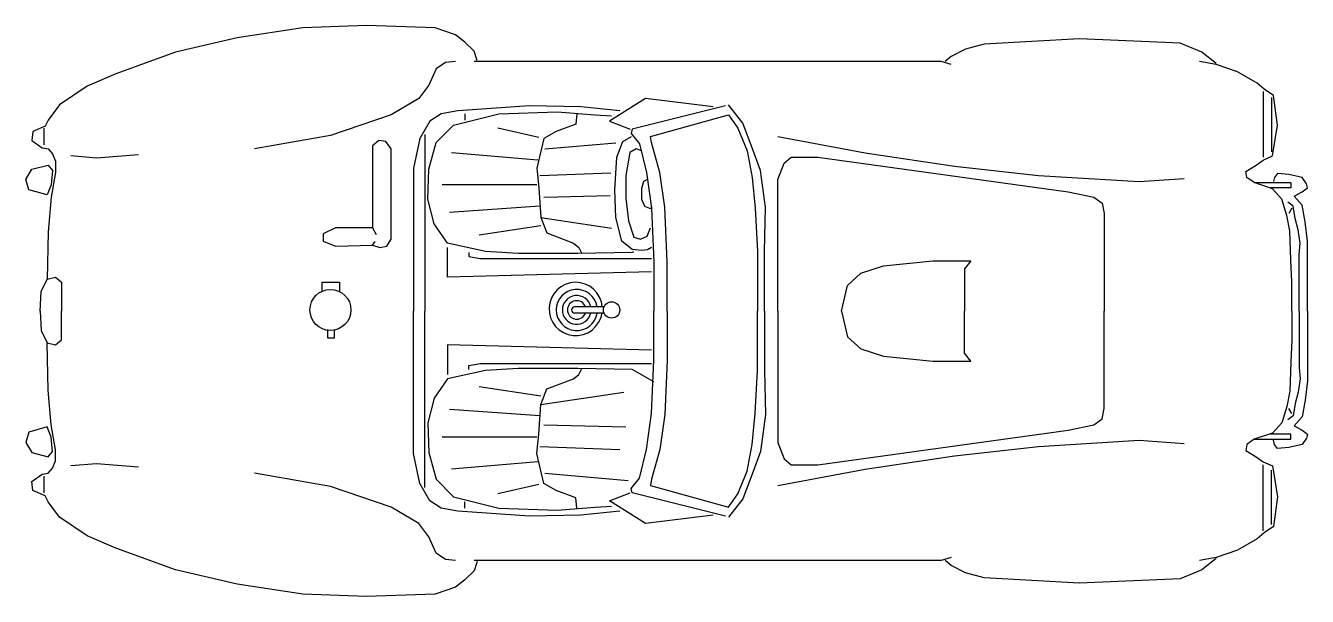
# Model space of a CAD drawing. Extents: x -2207 to 28703, y -11940 to 7083.
# Drawn here: x 8502 to 11175, y -10709 to -9519 of the extents above; entities that cross this region are included whole.
import ezdxf

# ---------------------------------------------------------------- set-up
doc = ezdxf.new("R2010")
doc.units = 0
doc.header["$MEASUREMENT"] = 0
doc.layers.add('2D', color=7, linetype='CONTINUOUS')
doc.layers.add('INSERT', color=7, linetype='CONTINUOUS')

# ---------------------------------------------------------------- blocks, each defined once
blk = doc.blocks.new('C-2CAR01')
at = {"layer": '2D', "color": 0, "linetype": 'BYBLOCK'}
for p, q in [((-801.8, 588.1), (-930.2, 558.2)), ((-664.8, 609.5), (-801.8, 588.1)), ((-532.1, 613.8), (-664.8, 609.5)), ((-388.7, 609.5), (-532.1, 613.8)), ((-345.9, 594.5), (-388.7, 609.5)), ((-326.7, 579.6), (-345.9, 594.5)), ((-307.4, 560.3), (-326.7, 579.6)), ((717.7, 564.6), (687.8, 549.6)), ((756.3, 575.3), (717.7, 564.6)), ((955.3, 586), (756.3, 575.3)), ((1165, 577.4), (955.3, 586)), ((1210, 558.2), (1165, 577.4)), ((-930.2, 558.2), (-1054.3, 513.2)), ((-367.3, 536.8), (-386.6, 523.9)), ((-345.9, 538.9), (-367.3, 536.8)), ((-301, 541), (-307.4, 560.3)), ((193.4, 538.9), (-307.4, 538.9)), ((666.4, 538.9), (169.9, 538.9)), ((687.8, 532.5), (666.4, 538.9)), ((687.8, 549.6), (674.9, 538.9)), ((1239.9, 532.5), (1205.7, 538.9)), ((1239.9, 534.6), (1210, 558.2)), ((-1054.3, 513.2), (-1114.2, 487.5)), ((-386.6, 523.9), (-401.6, 489.7)), ((1284.9, 517.5), (1239.9, 532.5)), ((1325.5, 494), (1284.9, 517.5)), ((-1114.2, 487.5), (-1172, 449)), ((-401.6, 489.7), (-423, 461.9)), ((1340.5, 481.1), (1325.5, 494)), ((-423, 461.9), (-480.7, 427.6)), ((50, 461.9), (-24.9, 414.8)), ((191.3, 444.7), (50, 461.9)), ((1338.4, 476.8), (1338.4, 339.9)), ((1359.8, 468.3), (1340.5, 481.1)), ((1355.5, 464), (1355.5, 350.6)), ((1368.3, 406.2), (1359.8, 468.3)), ((-1172, 449), (-1195.6, 416.9)), ((-375.9, 429.7), (-399.4, 414.8)), ((-341.6, 436.2), (-375.9, 429.7)), ((-350.2, 406.2), (-256, 429.7)), ((-191.8, 446.9), (-341.6, 436.2)), ((-326.7, 429.7), (-326.7, 416.9)), ((-256, 429.7), (-134, 434)), ((-84.8, 444.7), (-191.8, 446.9)), ((-134, 434), (-54.9, 427.6)), ((-93.4, 429.7), (-95.5, 408.3)), ((-3.5, 436.2), (-84.8, 444.7)), ((216.9, 446.9), (22.2, 397.6)), ((253.3, 410.5), (223.4, 449)), ((-1202, 404.1), (-1227.7, 393.4)), ((-1195.6, 416.9), (-1202, 404.1)), ((-480.7, 427.6), (-607, 384.8)), ((-399.4, 414.8), (-420.8, 378.4)), ((-386.6, 369.8), (-350.2, 406.2)), ((-95.5, 408.3), (-136.2, 393.4)), ((-54.9, 427.6), (-20.6, 425.5)), ((-24.9, 414.8), (17.9, 397.6)), ((60.7, 382.7), (223.4, 427.6)), ((223.4, 427.6), (242.6, 399.8)), ((272.6, 359.1), (253.3, 410.5)), ((1357.6, 342), (1368.3, 406.2)), ((-1227.7, 393.4), (-1229.8, 374.1)), ((-1204.1, 365.5), (-1204.1, 399.8)), ((-607, 384.8), (-765.4, 357)), ((-420.8, 378.4), (-433.7, 316.3)), ((-410.1, 386.9), (-410.1, 18.8)), ((-172.6, 380.5), (-258.2, 399.8)), ((-161.9, 378.4), (-176.8, 316.3)), ((-136.2, 393.4), (-161.9, 378.4)), ((2.9, 372), (21, 382.8)), ((22.2, 397.6), (20, 389.1)), ((20, 389.1), (37.2, 367.7)), ((62.9, 369.8), (60.7, 382.7)), ((242.6, 399.8), (261.9, 352.7)), ((326.1, 382.7), (508, 348.4)), ((-1229.8, 374.1), (-1208.4, 359.1)), ((-1208.4, 359.1), (-1195.6, 357)), ((-1195.6, 357), (-1187, 346.3)), ((-506.4, 374.1), (-519.3, 363.4)), ((-519.3, 363.4), (-519.3, 192.2)), ((-491.5, 372), (-506.4, 374.1)), ((-480.7, 357), (-491.5, 372)), ((-480.7, 168.6), (-480.7, 357)), ((-401.6, 314.2), (-386.6, 369.8)), ((-174.7, 333.4), (-354.5, 348.4)), ((-159.7, 357), (-12, 369.7)), ((-9.9, 339.9), (2.9, 372)), ((17.7, 349.1), (9.3, 301.3)), ((30.7, 357), (17.7, 349.1)), ((41.4, 352.7), (30.7, 357)), ((37.2, 367.7), (52.2, 307.8)), ((80, 307.8), (62.9, 369.8)), ((261.9, 352.7), (272.6, 297.1)), ((289.7, 312), (272.6, 359.1)), ((508, 348.4), (694.2, 320.6)), ((-1229.8, 314.2), (-1195.6, 322.7)), ((-1195.6, 322.7), (-1187, 312)), ((-1187, 346.3), (-1180.6, 331.3)), ((-1180.6, 331.3), (-1180.6, 307.8)), ((-1095, 337.7), (-1148.5, 342)), ((-1007.2, 344.1), (-1095, 337.7)), ((-14.2, 271.4), (-9.9, 339.9)), ((326.1, 292.8), (338.9, 327)), ((338.9, 327), (353.9, 339.9)), ((353.9, 339.9), (409.6, 339.9)), ((409.6, 339.9), (931.8, 267.1)), ((1302, 309.9), (1323.4, 322.7)), ((1323.4, 322.7), (1338.4, 333.4)), ((1338.4, 333.4), (1357.6, 342)), ((-1242.6, 292.8), (-1229.8, 314.2)), ((-1187, 312), (-1189.1, 282.1)), ((-1180.6, 307.8), (-1189.1, 256.4)), ((-433.7, 316.3), (-433.7, 18.8)), ((-403.7, 252.1), (-401.6, 314.2)), ((-176.8, 316.3), (-172.6, 275.7)), ((-170.4, 301.3), (-22.4, 307)), ((9.3, 301.3), (9.3, 254.3)), ((52.2, 307.8), (62.9, 232.9)), ((90.7, 235), (80, 307.8)), ((272.6, 297.1), (279, 232.9)), ((300.4, 235), (289.7, 312)), ((694.2, 320.6), (869.7, 301.3)), ((869.7, 301.3), (1079.4, 288.5)), ((1079.4, 288.5), (1173.6, 294.9)), ((1304.1, 297.1), (1302, 309.9)), ((1319.1, 286.4), (1304.1, 297.1)), ((1361.9, 297.1), (1359.8, 288.5)), ((1368.3, 305.6), (1361.9, 297.1)), ((1391.9, 303.5), (1368.3, 305.6)), ((1419.7, 297.1), (1391.9, 303.5)), ((1428.3, 284.2), (1419.7, 297.1)), ((-1236.2, 271.4), (-1242.6, 292.8)), ((-1197.7, 260.7), (-1236.2, 271.4)), ((-1189.1, 282.1), (-1197.7, 260.7)), ((-176.8, 282.1), (-373.7, 282.1)), ((-172.6, 275.7), (-168.3, 213.6)), ((-12.1, 213.6), (-14.2, 271.4)), ((45.7, 288.5), (41.4, 273.5)), ((41.4, 273.5), (41.4, 252.1)), ((54.3, 292.8), (45.7, 288.5)), ((326.1, 18.8), (326.1, 292.8)), ((1319.1, 286.4), (1396.2, 286.4)), ((1357.6, 273.5), (1319.1, 286.4)), ((1396.2, 275.7), (1353.4, 275.7)), ((1376.9, 252.1), (1357.6, 273.5)), ((1396.2, 286.4), (1396.2, 275.7)), ((1419.7, 267.1), (1430.4, 275.7)), ((1430.4, 275.7), (1428.3, 284.2)), ((-1189.1, 256.4), (-1195.6, 183.6)), ((-390.9, 200.8), (-403.7, 252.1)), ((-161.9, 256.4), (-23.6, 259.9)), ((9.3, 254.3), (14.8, 206.5)), ((41.4, 252.1), (47.9, 237.1)), ((931.8, 267.1), (985.3, 256.4)), ((985.3, 256.4), (1002.4, 243.6)), ((1002.4, 243.6), (1006.7, 222.2)), ((1387.6, 217.9), (1376.9, 252.1)), ((1400.5, 237.1), (1389.7, 245.7)), ((1402.6, 258.5), (1419.7, 267.1)), ((1419.7, 239.3), (1402.6, 258.5)), ((-170.4, 237.1), (-358.8, 224.3)), ((47.9, 237.1), (58.6, 232.9)), ((58.6, 232.9), (62.9, 232.9)), ((62.9, 232.9), (67.1, 121.6)), ((95, 121.6), (90.7, 235)), ((279, 232.9), (283.3, 143)), ((298.3, 143), (300.4, 235)), ((1006.7, 222.2), (1006.7, 18.8)), ((1394, 185.8), (1387.6, 217.9)), ((1398.3, 232.9), (1391.9, 222.2)), ((1404.7, 211.5), (1400.5, 237.1)), ((1426.1, 205), (1419.7, 239.3)), ((-596.3, 192.2), (-622, 179.4)), ((-519.3, 192.2), (-596.3, 192.2)), ((-519.3, 192.2), (-511.5, 178.3)), ((-363, 160.1), (-390.9, 200.8)), ((-168.3, 196.5), (-296.7, 177.2)), ((-168.3, 213.6), (-21.2, 191.8)), ((-168.3, 213.6), (-155.4, 181.5)), ((0.8, 164.4), (-12.1, 213.6)), ((14.8, 206.5), (25.6, 173.1)), ((53.8, 175.1), (60.6, 192)), ((1411.2, 187.9), (1404.7, 211.5)), ((1415.4, 160.1), (1411.2, 187.9)), ((1430.4, 164.4), (1426.1, 205)), ((-1195.6, 183.6), (-1197.7, 85.2)), ((-622, 179.4), (-622, 164.4)), ((-622, 164.4), (-596.3, 153.7)), ((-519.3, 155.8), (-514, 163.5)), ((-489.3, 153.7), (-480.7, 168.6)), ((-155.4, 181.5), (-99.8, 160.1)), ((22.2, 147.2), (0.8, 164.4)), ((25.6, 173.1), (39.3, 168.6)), ((39.3, 168.6), (53.8, 175.1)), ((1396.2, 125.8), (1394, 185.8)), ((1430.4, 138.7), (1430.4, 164.4)), ((-596.3, 153.7), (-519.3, 155.8)), ((-519.3, 155.8), (-504.3, 151.5)), ((-504.3, 151.5), (-489.3, 153.7)), ((-283.9, 143), (-363, 160.1)), ((-363, 89.5), (-363, 151.5)), ((-318.1, 140.8), (-318.1, 132.3)), ((-215.4, 138.7), (-283.9, 143)), ((-91.2, 138.7), (-215.4, 138.7)), ((-99.8, 160.1), (-89.1, 151.5)), ((22.2, 140.8), (-91.2, 138.7)), ((-89.1, 151.5), (-82.7, 138.7)), ((41.8, 144.9), (22.2, 147.2)), ((25, 142.4), (22.2, 140.8)), ((54.3, 146.7), (41.8, 144.9)), ((62.9, 151.5), (54.3, 146.7)), ((283.3, 143), (283.3, 18.8)), ((298.3, 18.8), (298.3, 143)), ((1413.3, 136.5), (1415.4, 160.1)), ((1413.3, 85.2), (1413.3, 136.5)), ((1430.4, 85.2), (1430.4, 138.7)), ((-318.1, 132.3), (-294.6, 128)), ((-294.6, 128), (62.9, 128)), ((67.1, 121.6), (67.1, 18.8)), ((95, 18.8), (95, 121.6)), ((499.4, 98), (546.5, 113)), ((546.5, 113), (649.3, 123.7)), ((649.3, 123.7), (728.4, 123.7)), ((728.4, 123.7), (715.6, 106.6)), ((1398.3, 78.8), (1396.2, 125.8)), ((-1210.5, 59.5), (-1197.7, 85.2)), ((-1197.7, 85.2), (-1180.6, 89.5)), ((-1180.6, 89.5), (-1167.7, 78.8)), ((62.9, 100.2), (-363, 89.5)), ((471.6, 72.3), (499.4, 98)), ((715.6, 106.6), (715.6, 18.8)), ((1413.3, 18.8), (1413.3, 85.2)), ((1430.4, 18.8), (1430.4, 85.2)), ((-1212.7, 18.8), (-1210.5, 59.5)), ((-1167.7, 78.8), (-1167.7, 18.8)), ((-624.1, 78.8), (-587.8, 78.8)), ((-624.1, 59.5), (-624.1, 78.8)), ((-587.8, 78.8), (-587.8, 59.5)), ((458.8, 18.8), (471.6, 72.3)), ((1398.3, 18.8), (1398.3, 78.8)), ((-36.5, 27.4), (-97.7, 27.4)), ((-1212.7, 18.8), (-1210.5, -21.8)), ((-1167.7, -41.1), (-1167.7, 18.8)), ((-433.7, -278.6), (-433.7, 18.8)), ((-410.1, -349.3), (-410.1, 18.8)), ((-36.5, 14.6), (-97.7, 14.6)), ((67.1, -83.9), (67.1, 18.8)), ((95, 18.8), (95, -83.9)), ((283.3, -105.3), (283.3, 18.8)), ((298.3, 18.8), (298.3, -105.3)), ((326.1, 18.8), (326.1, -255.1)), ((458.8, 18.8), (471.6, -34.7)), ((715.6, -68.9), (715.6, 18.8)), ((1006.7, -184.5), (1006.7, 18.8)), ((1398.3, 18.8), (1398.3, -41.1)), ((1413.3, 18.8), (1413.3, -47.5)), ((1430.4, 18.8), (1430.4, -47.5)), ((-1210.5, -21.8), (-1197.7, -47.5)), ((-613.4, -19.7), (-613.4, -36.8)), ((-598.5, -36.8), (-598.5, -19.7)), ((-1197.7, -47.5), (-1180.6, -51.8)), ((-1195.6, -146), (-1197.7, -47.5)), ((-1180.6, -51.8), (-1167.7, -41.1)), ((-613.4, -36.8), (-598.5, -36.8)), ((62.9, -62.5), (-363, -51.8)), ((-363, -51.8), (-363, -113.9)), ((471.6, -34.7), (499.4, -60.3)), ((1398.3, -41.1), (1396.2, -88.2)), ((1413.3, -47.5), (1413.3, -98.9)), ((1430.4, -47.5), (1430.4, -101)), ((499.4, -60.3), (546.5, -75.3)), ((546.5, -75.3), (649.3, -86)), ((728.4, -86), (715.6, -68.9)), ((-283.9, -105.3), (-363, -122.4)), ((-318.1, -94.6), (-294.6, -90.3)), ((-318.1, -103.2), (-318.1, -94.6)), ((-294.6, -90.3), (62.9, -90.3)), ((-215.4, -101), (-283.9, -105.3)), ((-91.2, -101), (-215.4, -101)), ((22.2, -103.2), (-91.2, -101)), ((-89.1, -113.9), (-82.7, -101)), ((67.1, -128.8), (22.2, -103.2)), ((62.9, -195.2), (67.1, -83.9)), ((95, -83.9), (90.7, -197.3)), ((279, -195.2), (283.3, -105.3)), ((298.3, -105.3), (300.4, -197.3)), ((649.3, -86), (728.4, -86)), ((1396.2, -88.2), (1394, -148.1)), ((1413.3, -98.9), (1415.4, -122.4)), ((1430.4, -101), (1430.4, -126.7)), ((-363, -122.4), (-390.9, -163.1)), ((-155.4, -143.8), (-99.8, -122.4)), ((-99.8, -122.4), (-89.1, -113.9)), ((1415.4, -122.4), (1411.2, -150.2)), ((1430.4, -126.7), (1426.1, -167.4)), ((-1189.1, -218.7), (-1195.6, -146)), ((-168.3, -158.8), (-296.7, -139.5)), ((-168.3, -175.9), (-155.4, -143.8)), ((-168.3, -175.9), (5.1, -150.2)), ((1394, -148.1), (1387.6, -180.2)), ((1411.2, -150.2), (1404.7, -173.8)), ((-390.9, -163.1), (-403.7, -214.4)), ((-170.4, -199.5), (-358.8, -186.6)), ((-172.6, -238), (-168.3, -175.9)), ((1002.4, -205.9), (1006.7, -184.5)), ((1387.6, -180.2), (1376.9, -214.4)), ((1398.3, -195.2), (1391.9, -184.5)), ((1404.7, -173.8), (1400.5, -199.5)), ((1426.1, -167.4), (1419.7, -201.6)), ((52.2, -270.1), (62.9, -195.2)), ((90.7, -197.3), (80, -270.1)), ((272.6, -259.4), (279, -195.2)), ((300.4, -197.3), (289.7, -274.4)), ((985.3, -218.7), (1002.4, -205.9)), ((1400.5, -199.5), (1389.7, -208)), ((1419.7, -201.6), (1402.6, -220.9)), ((-1236.2, -233.7), (-1242.6, -255.1)), ((-1197.7, -223), (-1236.2, -233.7)), ((-1189.1, -244.4), (-1197.7, -223)), ((-1180.6, -270.1), (-1189.1, -218.7)), ((-403.7, -214.4), (-401.6, -276.5)), ((-176.8, -278.6), (-172.6, -238)), ((-161.9, -218.7), (9.3, -223)), ((409.6, -302.2), (931.8, -229.4)), ((931.8, -229.4), (985.3, -218.7)), ((1357.6, -235.8), (1319.1, -248.7)), ((1396.2, -238), (1353.4, -238)), ((1376.9, -214.4), (1357.6, -235.8)), ((1396.2, -248.7), (1396.2, -238)), ((1402.6, -220.9), (1419.7, -229.4)), ((1419.7, -229.4), (1430.4, -238)), ((1430.4, -238), (1428.3, -246.5)), ((-1242.6, -255.1), (-1229.8, -276.5)), ((-1187, -274.4), (-1189.1, -244.4)), ((-176.8, -244.4), (-373.7, -244.4)), ((-170.4, -263.7), (-3.5, -270.1)), ((261.9, -315), (272.6, -259.4)), ((326.1, -255.1), (338.9, -289.3)), ((694.2, -282.9), (869.7, -263.7)), ((869.7, -263.7), (1079.4, -250.8)), ((1079.4, -250.8), (1173.6, -257.2)), ((1304.1, -259.4), (1302, -272.2)), ((1319.1, -248.7), (1304.1, -259.4)), ((1319.1, -248.7), (1396.2, -248.7)), ((1361.9, -259.4), (1359.8, -250.8)), ((1368.3, -267.9), (1361.9, -259.4)), ((1391.9, -265.8), (1368.3, -267.9)), ((1419.7, -259.4), (1391.9, -265.8)), ((1428.3, -246.5), (1419.7, -259.4)), ((-1229.8, -276.5), (-1195.6, -285.1)), ((-1195.6, -285.1), (-1187, -274.4)), ((-1187, -308.6), (-1180.6, -293.6)), ((-1180.6, -293.6), (-1180.6, -270.1)), ((-420.8, -340.7), (-433.7, -278.6)), ((-401.6, -276.5), (-386.6, -332.1)), ((-161.9, -340.7), (-176.8, -278.6)), ((37.2, -330), (52.2, -270.1)), ((80, -270.1), (62.9, -332.1)), ((289.7, -274.4), (272.6, -321.4)), ((338.9, -289.3), (353.9, -302.2)), ((508, -310.7), (694.2, -282.9)), ((1302, -272.2), (1323.4, -285.1)), ((1323.4, -285.1), (1338.4, -295.8)), ((-1208.4, -321.4), (-1195.6, -319.3)), ((-1195.6, -319.3), (-1187, -308.6)), ((-1095, -300), (-1148.5, -304.3)), ((-1007.2, -306.5), (-1095, -300)), ((-607, -347.1), (-765.4, -319.3)), ((-174.7, -295.8), (-354.5, -310.7)), ((-159.7, -319.3), (13.6, -334.3)), ((242.6, -362.1), (261.9, -315)), ((326.1, -345), (508, -310.7)), ((353.9, -302.2), (409.6, -302.2)), ((1338.4, -295.8), (1357.6, -304.3)), ((1338.4, -439.2), (1338.4, -302.2)), ((1355.5, -426.3), (1355.5, -312.9)), ((1357.6, -304.3), (1368.3, -368.5)), ((-1229.8, -336.4), (-1208.4, -321.4)), ((-1227.7, -355.7), (-1229.8, -336.4)), ((-1204.1, -360), (-1204.1, -325.7)), ((-480.7, -389.9), (-607, -347.1)), ((-399.4, -377.1), (-420.8, -340.7)), ((-386.6, -332.1), (-350.2, -368.5)), ((-172.6, -342.8), (-258.2, -362.1)), ((-136.2, -355.7), (-161.9, -340.7)), ((20, -351.4), (37.2, -330)), ((62.9, -332.1), (60.7, -345)), ((60.7, -345), (223.4, -389.9)), ((272.6, -321.4), (253.3, -372.8)), ((-1202, -366.4), (-1227.7, -355.7)), ((-1195.6, -379.2), (-1202, -366.4)), ((-350.2, -368.5), (-256, -392.1)), ((-95.5, -370.7), (-136.2, -355.7)), ((-93.4, -392.1), (-95.5, -370.7)), ((-24.9, -377.1), (17.9, -360)), ((22.2, -360), (20, -351.4)), ((216.9, -409.2), (22.2, -360)), ((223.4, -389.9), (242.6, -362.1)), ((253.3, -372.8), (223.4, -411.3)), ((1368.3, -368.5), (1359.8, -430.6)), ((-1172, -411.3), (-1195.6, -379.2)), ((-423, -424.2), (-480.7, -389.9)), ((-375.9, -392.1), (-399.4, -377.1)), ((-341.6, -398.5), (-375.9, -392.1)), ((-191.8, -409.2), (-341.6, -398.5)), ((-326.7, -392.1), (-326.7, -379.2)), ((-256, -392.1), (-134, -396.4)), ((-134, -396.4), (-54.9, -389.9)), ((-3.5, -398.5), (-84.8, -407.1)), ((-54.9, -389.9), (-20.6, -387.8)), ((50, -424.2), (-24.9, -377.1)), ((-1114.2, -449.9), (-1172, -411.3)), ((-401.6, -452), (-423, -424.2)), ((-84.8, -407.1), (-191.8, -409.2)), ((191.3, -407.1), (50, -424.2)), ((-1054.3, -475.5), (-1114.2, -449.9)), ((-386.6, -486.2), (-401.6, -452)), ((1340.5, -443.4), (1325.5, -456.3)), ((1359.8, -430.6), (1340.5, -443.4)), ((-930.2, -520.5), (-1054.3, -475.5)), ((1284.9, -479.8), (1239.9, -494.8)), ((1325.5, -456.3), (1284.9, -479.8)), ((-367.3, -499.1), (-386.6, -486.2)), ((-345.9, -501.2), (-367.3, -499.1)), ((193.4, -501.2), (-307.4, -501.2)), ((-301, -503.4), (-307.4, -522.6)), ((666.4, -501.2), (169.9, -501.2)), ((687.8, -494.8), (666.4, -501.2)), ((687.8, -511.9), (674.9, -501.2)), ((1239.9, -494.8), (1205.7, -501.2)), ((1239.9, -496.9), (1210, -520.5)), ((-801.8, -550.4), (-930.2, -520.5)), ((-307.4, -522.6), (-326.7, -541.9)), ((717.7, -526.9), (687.8, -511.9)), ((756.3, -537.6), (717.7, -526.9)), ((1210, -520.5), (1165, -539.7)), ((-664.8, -571.8), (-801.8, -550.4)), ((-345.9, -556.9), (-388.7, -571.8)), ((-326.7, -541.9), (-345.9, -556.9)), ((955.3, -548.3), (756.3, -537.6)), ((1165, -539.7), (955.3, -548.3)), ((-532.1, -576.1), (-664.8, -571.8)), ((-388.7, -571.8), (-532.1, -576.1))]:
    blk.add_line(p, q, dxfattribs=at)
for centre, radius in [((-607, 21), 42.8), ((-20.6, 21), 17.1)]:
    blk.add_circle(centre, radius, dxfattribs=at)
for centre, radius, start, end in [((-95.5, 23.1), 55.6, 4.4117, 351.1501), ((-93.4, 21), 42.8, 8.6269, 351.3731), ((-93.4, 21), 30, 12.3736, 347.6264), ((-93.4, 21), 19.3, 19.4712, 340.5288), ((-97.7, 21), 6.42, 90, 270)]:
    blk.add_arc(centre, radius, start, end, dxfattribs=at)

msp = doc.modelspace()

# ---------------------------------------------------------------- block references
at = {"layer": 'INSERT'}
msp.add_blockref('C-2CAR01', (9744.8, -10132.5), dxfattribs=at)

doc.saveas('drawing.dxf')
